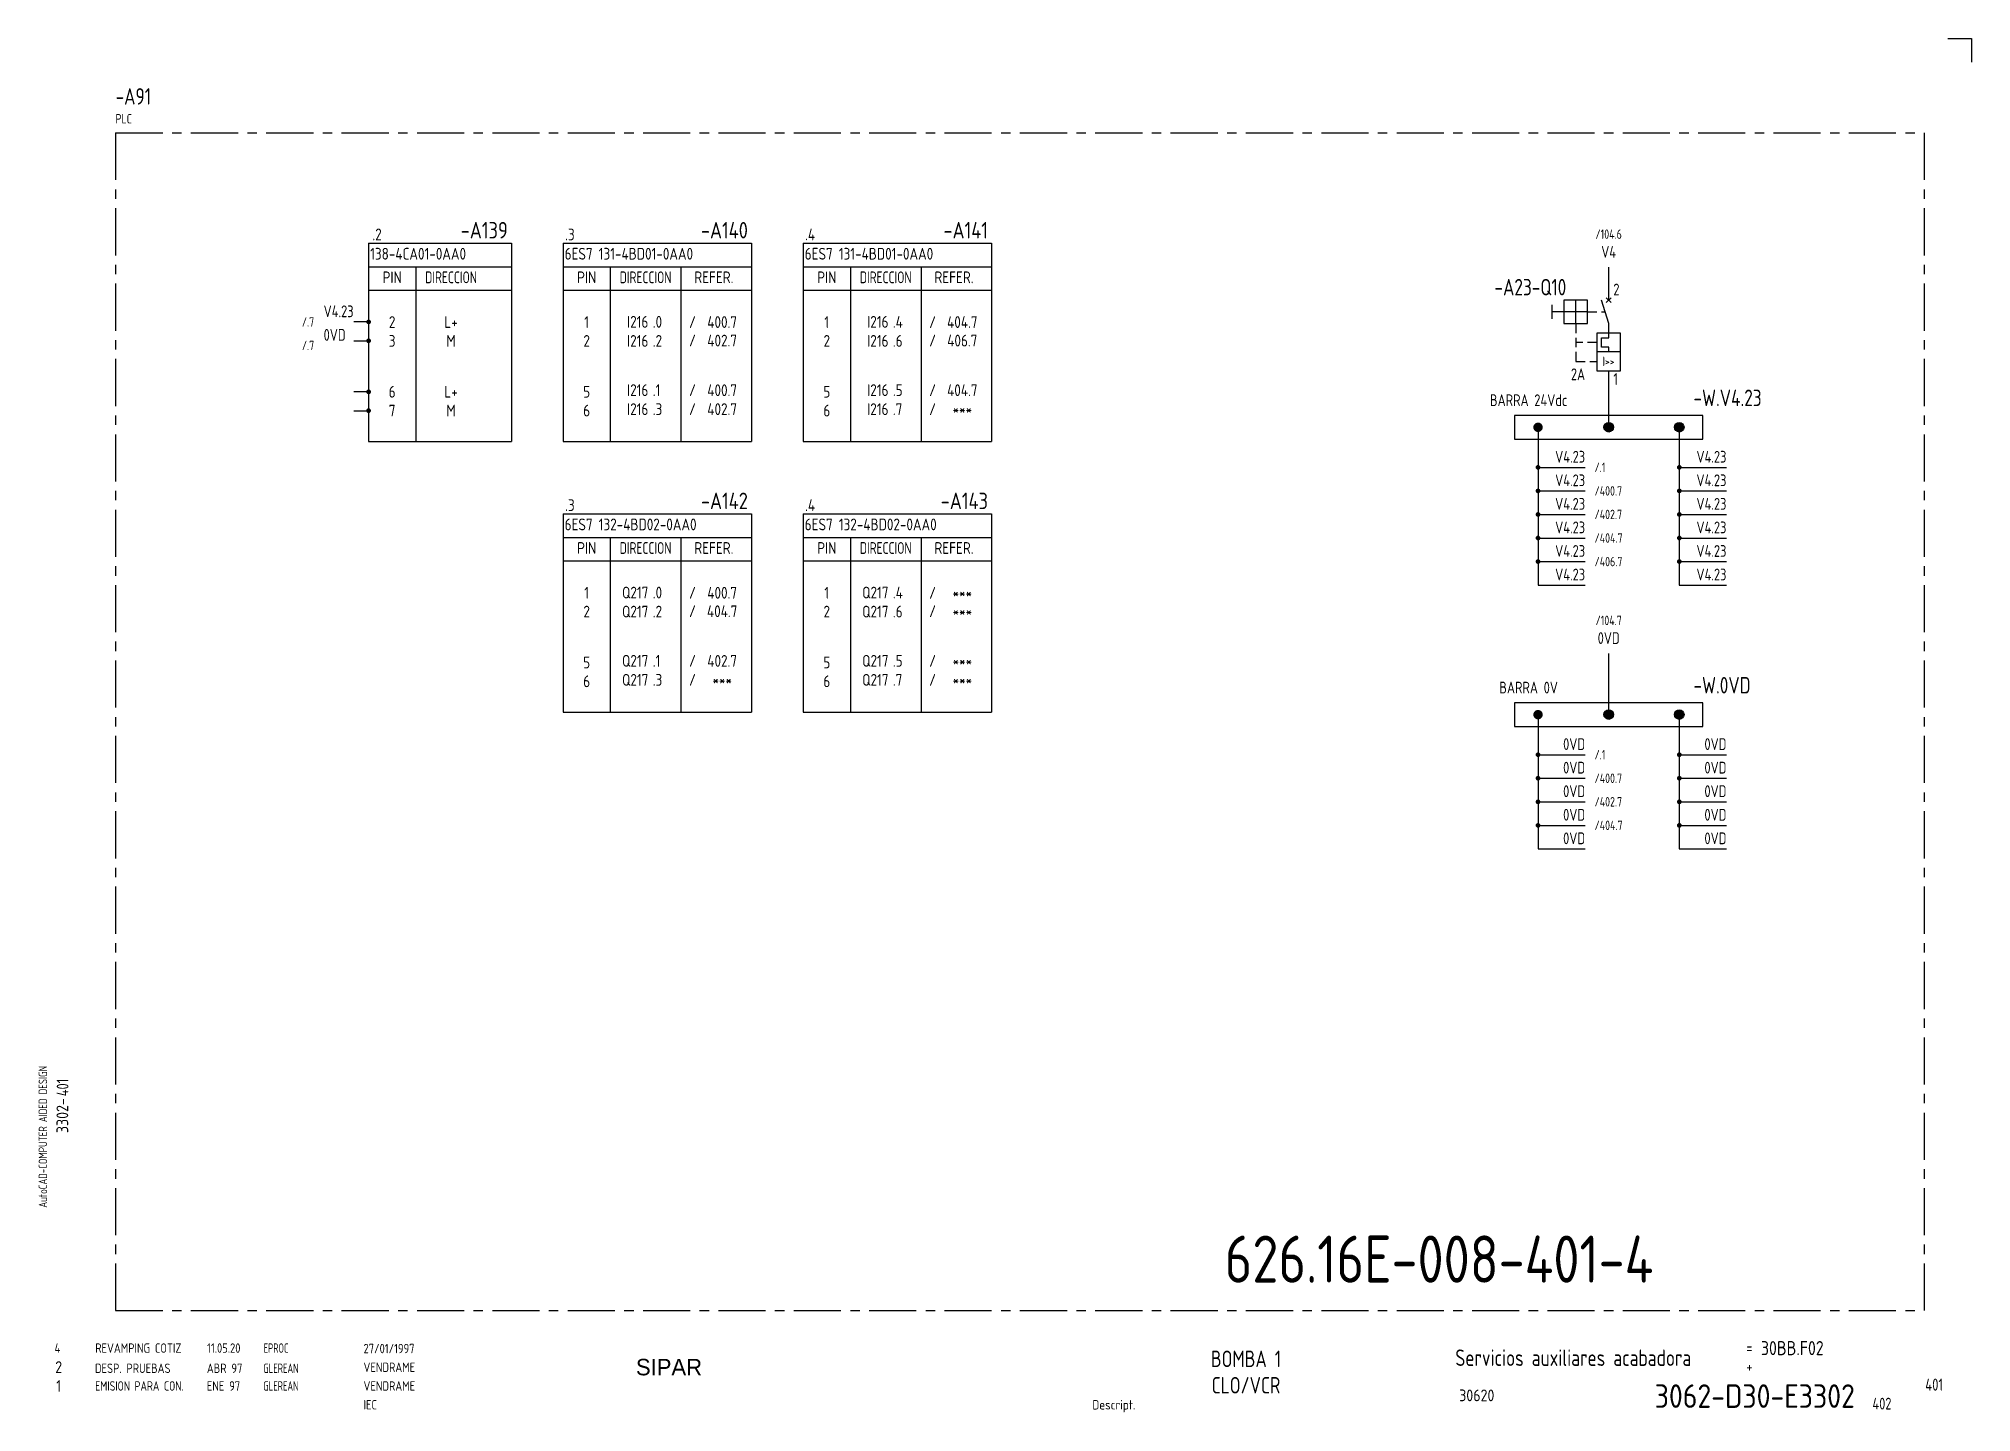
# Model space of a CAD drawing. Extents: x 10 to 1054, y 5 to 297.
# Drawn here: x 643.7 to 1054, y 5.4 to 297 of the extents above; entities that cross this region are included whole.
import ezdxf
from ezdxf.enums import TextEntityAlignment as Align

# ---------------------------------------------------------------- set-up
doc = ezdxf.new("R2010")
doc.units = 0
doc.header["$LTSCALE"] = 8
doc.header["$MEASUREMENT"] = 0
doc.linetypes.add('CENTER', pattern=[2, 1.25, -0.25, 0.25, -0.25])
doc.linetypes.add('HIDDEN', pattern=[0.375, 0.25, -0.125])
doc.layers.get('0').update_dxf_attribs({"linetype": 'CONTINUOUS'})
doc.layers.add('CART', color=7, linetype='CONTINUOUS')
doc.styles.add('DIN', font='DIN', dxfattribs={"width": 0.85})
doc.styles.add('UNIV', font='UNIV')

msp = doc.modelspace()

# ---------------------------------------------------------------- texts
at = {"color": 3, "style": 'DIN', "width": 0.8}
for s, p in [('-A91', (660, 283)), ('-W.V4.23', (995, 219)), ('-W.0VD', (995, 158))]:
    msp.add_text(s, height=3.5, dxfattribs=at).set_placement(p)
at = {"style": 'DIN'}
for s, height, width, p in [('PLC', 2, 0.8, (660, 279)), ('138-4CA01-0AA0', 2.5, 0.85, (714.05, 250.09)), ('6ES7 131-4BD01-0AA0', 2.5, 0.85, (755.34, 250.09)), ('6ES7 131-4BD01-0AA0', 2.5, 0.85, (806.32, 250.09)), ('2', 2.5, 0.8, (978, 242.5)), ('V4.23', 2.5, 0.8, (704.17, 237.87)), ('.0', 2.5, 0.85, (774.05, 235.64)), ('.4', 2.5, 0.85, (825.03, 235.64)), ('0VD', 2.5, 0.8, (704.17, 232.87)), ('.2', 2.5, 0.85, (774.05, 231.59)), ('.6', 2.5, 0.85, (825.03, 231.59)), ('1', 2.5, 0.8, (978, 223.5)), ('.1', 2.5, 0.85, (774.05, 221.14)), ('.5', 2.5, 0.85, (825.03, 221.14)), ('.3', 2.5, 0.85, (774.05, 217.1)), ('.7', 2.5, 0.85, (825.03, 217.1)), ('/.1', 2, 0.8, (974, 205)), ('/400.7', 2, 0.8, (974, 200)), ('/402.7', 2, 0.8, (974, 195)), ('6ES7 132-4BD02-0AA0', 2.5, 0.85, (755.34, 192.63)), ('6ES7 132-4BD02-0AA0', 2.5, 0.85, (806.32, 192.63)), ('/404.7', 2, 0.8, (974, 190)), ('/406.7', 2, 0.8, (974, 185)), ('.0', 2.5, 0.85, (774.05, 178.17)), ('.4', 2.5, 0.85, (825.03, 178.17)), ('.2', 2.5, 0.85, (774.05, 174.13)), ('.6', 2.5, 0.85, (825.03, 174.13)), ('.1', 2.5, 0.85, (774.05, 163.68)), ('.5', 2.5, 0.85, (825.03, 163.68)), ('.3', 2.5, 0.85, (774.05, 159.64)), ('.7', 2.5, 0.85, (825.03, 159.64)), ('/.1', 2, 0.8, (974, 144)), ('/400.7', 2, 0.8, (974, 139)), ('/402.7', 2, 0.8, (974, 134)), ('/404.7', 2, 0.8, (974, 129)), ('402', 2.5, 0.8, (1033, 6))]:
    msp.add_text(s, height=height, dxfattribs=dict(at, width=width)).set_placement(p)
for s, height, width, p in [('.2', 2.5, 0.85, (715.51, 254.19)), ('.3', 2.5, 0.85, (756.47, 254.19)), ('.4', 2.5, 0.85, (807.45, 254.19)), ('/104.6', 2, 0.8, (977, 254.5)), ('V4', 2.5, 0.8, (977, 250.5)), ('PIN', 2.5, 0.85, (718.72, 245.09)), ('PIN', 2.5, 0.85, (760.02, 245.09)), ('REFER.', 2.5, 0.85, (787.02, 245.09)), ('PIN', 2.5, 0.85, (811, 245.09)), ('REFER.', 2.5, 0.85, (838, 245.09)), ('2', 2.5, 0.85, (718.72, 235.59)), ('L+', 2.5, 0.85, (731.22, 235.59)), ('1', 2.5, 0.85, (760.02, 235.59)), ('/', 2.5, 0.85, (782.48, 235.59)), ('400.7', 2.5, 0.85, (788.79, 235.59)), ('1', 2.5, 0.85, (811, 235.59)), ('/', 2.5, 0.85, (833.46, 235.59)), ('404.7', 2.5, 0.85, (839.77, 235.59)), ('3', 2.5, 0.85, (718.72, 231.59)), ('M', 2.5, 0.85, (731.22, 231.59)), ('2', 2.5, 0.85, (760.02, 231.59)), ('/', 2.5, 0.85, (782.48, 231.66)), ('402.7', 2.5, 0.85, (788.79, 231.66)), ('2', 2.5, 0.85, (811, 231.59)), ('/', 2.5, 0.85, (833.46, 231.66)), ('406.7', 2.5, 0.85, (839.77, 231.66)), ('I>>', 2, 0.8, (977, 227.5)), ('6', 2.5, 0.85, (718.72, 220.8)), ('L+', 2.5, 0.85, (731.22, 220.8)), ('5', 2.5, 0.85, (760.02, 220.8)), ('/', 2.5, 0.85, (782.48, 221.12)), ('400.7', 2.5, 0.85, (788.79, 221.12)), ('5', 2.5, 0.85, (811, 220.8)), ('/', 2.5, 0.85, (833.46, 221.12)), ('404.7', 2.5, 0.85, (839.77, 221.12)), ('7', 2.5, 0.85, (718.72, 216.8)), ('M', 2.5, 0.85, (731.22, 216.8)), ('6', 2.5, 0.85, (760.02, 216.8)), ('/', 2.5, 0.85, (782.48, 217.1)), ('402.7', 2.5, 0.85, (788.79, 217.1)), ('6', 2.5, 0.85, (811, 216.8)), ('/', 2.5, 0.85, (833.46, 217.1)), ('***', 2.5, 0.85, (839.77, 217.1)), ('BARRA 24Vdc', 2.5, 0.8, (960, 219)), ('.3', 2.5, 0.85, (756.47, 196.73)), ('.4', 2.5, 0.85, (807.45, 196.73)), ('PIN', 2.5, 0.85, (760.02, 187.63)), ('REFER.', 2.5, 0.85, (787.02, 187.63)), ('PIN', 2.5, 0.85, (811, 187.63)), ('REFER.', 2.5, 0.85, (838, 187.63)), ('1', 2.5, 0.85, (760.02, 178.13)), ('/', 2.5, 0.85, (782.48, 178.12)), ('400.7', 2.5, 0.85, (788.79, 178.12)), ('1', 2.5, 0.85, (811, 178.13)), ('/', 2.5, 0.85, (833.46, 178.12)), ('2', 2.5, 0.85, (760.02, 174.13)), ('/', 2.5, 0.85, (782.48, 174.2)), ('404.7', 2.5, 0.85, (788.79, 174.2)), ('2', 2.5, 0.85, (811, 174.13)), ('/', 2.5, 0.85, (833.46, 174.2)), ('***', 2.5, 0.85, (839.77, 178.12)), ('***', 2.5, 0.85, (839.77, 174.2)), ('/104.7', 2, 0.8, (977, 172.5)), ('0VD', 2.5, 0.8, (977, 168.5)), ('5', 2.5, 0.85, (760.02, 163.33)), ('/', 2.5, 0.85, (782.48, 163.66)), ('402.7', 2.5, 0.85, (788.79, 163.66)), ('5', 2.5, 0.85, (811, 163.33)), ('/', 2.5, 0.85, (833.46, 163.66)), ('***', 2.5, 0.85, (839.77, 163.66)), ('6', 2.5, 0.85, (760.02, 159.33)), ('/', 2.5, 0.85, (782.48, 159.64)), ('***', 2.5, 0.85, (788.79, 159.64)), ('6', 2.5, 0.85, (811, 159.33)), ('/', 2.5, 0.85, (833.46, 159.64)), ('***', 2.5, 0.85, (839.77, 159.64)), ('BARRA 0V', 2.5, 0.8, (960, 158))]:
    msp.add_text(s, height=height, dxfattribs=dict(at, width=width)).set_placement(p, align=Align.CENTER)
at = {"color": 3, "style": 'DIN'}
for s, height, width, p in [('-A139', 3.5, 0.85, (743.27, 254.59)), ('-A140', 3.5, 0.85, (794.25, 254.59)), ('-A141', 3.5, 0.85, (845.22, 254.59)), ('-A23-Q10', 3.5, 0.8, (968, 242.5)), ('-A142', 3.5, 0.85, (794.25, 197.13)), ('-A143', 3.5, 0.85, (845.22, 197.13)), ('401', 2.56, 0.8, (1048, 10))]:
    msp.add_text(s, height=height, dxfattribs=dict(at, width=width)).set_placement(p, align=Align.RIGHT)
at = {"style": 'DIN', "width": 0.596129}
for p, p2 in [((725.72, 245.09), (736.72, 245.09)), ((767.02, 245.09), (778.02, 245.09)), ((818, 245.09), (829, 245.09)), ((767.02, 187.63), (778.02, 187.63)), ((818, 187.63), (829, 187.63))]:
    msp.add_text('DIRECCION', height=2.5, dxfattribs=at).set_placement(p, p2, align=Align.FIT)
at = {"style": 'DIN'}
for s, height, width, p in [('I216', 2.5, 0.85, (773.12, 235.64)), ('I216', 2.5, 0.85, (824.1, 235.64)), ('/.7', 2, 0.8, (702.17, 235.87)), ('I216', 2.5, 0.85, (773.12, 231.59)), ('I216', 2.5, 0.85, (824.1, 231.59)), ('/.7', 2, 0.8, (702.17, 230.87)), ('2A', 2.5, 0.8, (972, 224.5)), ('I216', 2.5, 0.85, (773.12, 221.14)), ('I216', 2.5, 0.85, (824.1, 221.14)), ('I216', 2.5, 0.85, (773.12, 217.1)), ('I216', 2.5, 0.85, (824.1, 217.1)), ('V4.23', 2.5, 0.8, (972, 207)), ('V4.23', 2.5, 0.8, (1002, 207)), ('V4.23', 2.5, 0.8, (972, 202)), ('V4.23', 2.5, 0.8, (1002, 202)), ('V4.23', 2.5, 0.8, (972, 197)), ('V4.23', 2.5, 0.8, (1002, 197)), ('V4.23', 2.5, 0.8, (972, 192)), ('V4.23', 2.5, 0.8, (1002, 192)), ('V4.23', 2.5, 0.8, (972, 187)), ('V4.23', 2.5, 0.8, (1002, 187)), ('Q217', 2.5, 0.85, (773.12, 178.17)), ('Q217', 2.5, 0.85, (824.1, 178.17)), ('V4.23', 2.5, 0.8, (972, 182)), ('V4.23', 2.5, 0.8, (1002, 182)), ('Q217', 2.5, 0.85, (773.12, 174.13)), ('Q217', 2.5, 0.85, (824.1, 174.13)), ('Q217', 2.5, 0.85, (773.12, 163.68)), ('Q217', 2.5, 0.85, (824.1, 163.68)), ('Q217', 2.5, 0.85, (773.12, 159.64)), ('Q217', 2.5, 0.85, (824.1, 159.64)), ('0VD', 2.5, 0.8, (972, 146)), ('0VD', 2.5, 0.8, (1002, 146)), ('0VD', 2.5, 0.8, (972, 141)), ('0VD', 2.5, 0.8, (1002, 141)), ('0VD', 2.5, 0.8, (972, 136)), ('0VD', 2.5, 0.8, (1002, 136)), ('0VD', 2.5, 0.8, (972, 131)), ('0VD', 2.5, 0.8, (1002, 131)), ('0VD', 2.5, 0.8, (972, 126)), ('0VD', 2.5, 0.8, (1002, 126))]:
    msp.add_text(s, height=height, dxfattribs=dict(at, width=width)).set_placement(p, align=Align.RIGHT)
at = {"style": 'DIN', "width": 0.8}
msp.add_text('401', height=2.5, rotation=90, dxfattribs=at).set_placement((650, 72.5))
at = {"linetype": 'Continuous', "style": 'DIN'}
for s, width, p in [('4', 0.85, (647.05, 18.04)), ('REVAMPING COTIZ', 0.85, (655.68, 18.04)), ('11.05.20', 0.85, (679.43, 18.04)), ('EPROC', 0.7, (691.43, 18.04)), ('DESP. PRUEBAS', 0.85, (655.62, 13.75)), ('ABR 97', 0.85, (679.38, 13.75)), ('GLEREAN', 0.7, (691.38, 13.75))]:
    msp.add_text(s, height=2, dxfattribs=dict(at, width=width)).set_placement(p)
at = {"color": 3, "style": 'DIN', "width": 0.8}
for s, p in [('BOMBA 1', (900, 15)), ('CLO/VCR', (900, 9.4))]:
    msp.add_text(s, height=3.5, dxfattribs=at).set_placement(p, align=Align.CENTER)
at = {"color": 2, "insert": (895.47, 42.92), "char_height": 10, "width": 111.0411, "attachment_point": 1, "style": 'DIN'}
msp.add_mtext('626.16E-008-401-4', dxfattribs=at)
at = {"layer": 'CART', "color": 2, "linetype": 'Continuous', "style": 'UNIV'}
msp.add_text('SIPAR', height=3.5, dxfattribs=at).set_placement((777.5, 13.25), align=Align.CENTER)

# ---------------------------------------------------------------- blocks, each defined once
blk = doc.blocks.new('WB-FG100')
at = {"layer": 'CART', "color": 1}
for p, q in [((415, 297), (420, 297)), ((420, 297), (420, 292))]:
    blk.add_line(p, q, dxfattribs=at)
at = {"layer": 'CART', "color": 1, "style": 'DIN', "width": 0.8}
blk.add_text('AutoCAD-COMPUTER AIDED DESIGN', height=1.8, rotation=90, dxfattribs=at).set_placement((11.47, 48.84))
at = {"layer": 'CART', "color": 3, "style": 'DIN', "width": 0.8}
for s, p in [('=', (372.24, 17.91)), ('+', (372.24, 13.87))]:
    blk.add_text(s, height=2.5, dxfattribs=at).set_placement(p)
at = {"layer": 'CART', "color": 7, "style": 'DIN', "width": 0.9}
blk.add_attdef('FILE', text='', height=2.5, rotation=90, dxfattribs=at).set_placement((15.95, 68.38), align=Align.CENTER)
for tag, p in [('MOD-3', (13.92, 19)), ('MOD-2', (13.92, 15)), ('MOD-1', (13.92, 11)), ('NR.COMMESSA', (315, 9))]:
    blk.add_attdef(tag, text='', height=2.5, dxfattribs=at).set_placement(p, align=Align.MIDDLE)
at = {"layer": 'CART', "color": 7, "style": 'DIN'}
for tag, width, p in [('REV-3', 0.9, (21.66, 19)), ('DATA-3', 0.9, (45.37, 19)), ('NOME-3', 0.9, (57.37, 19)), ('REV-2', 0.9, (21.66, 15)), ('DATA-2', 0.9, (45.37, 15)), ('NOME-2', 0.9, (57.37, 15)), ('REV-1', 0.9, (21.66, 11)), ('DATA-1', 0.9, (45.37, 11)), ('NOME-1', 0.7, (57.37, 11))]:
    blk.add_attdef(tag, text='', height=2, dxfattribs=dict(at, width=width)).set_placement(p, align=Align.MIDDLE_LEFT)
at = {"layer": 'CART', "color": 7, "style": 'DIN', "width": 0.9}
for tag, p, height in [('DATA', (78.64, 17.94), 2), ('ESECUTORE', (78.64, 13.97), 2), ('CONTROLLORE', (78.64, 9.99), 2), ('SEGUE', (398.93, 5.65), 2.8), ('NORMA', (78.64, 6.01), 2)]:
    blk.add_attdef(tag, p, '', height=height, dxfattribs=at)
at = {"layer": 'CART', "color": 2, "style": 'DIN', "width": 0.9}
for tag, p in [('TITOLO-1/3', (266.5, 18.23)), ('TITOLO-1/2', (266.5, 15.73)), ('TITOLO-2/3', (266.5, 13.18)), ('TITOLO-2/2', (266.5, 10.68)), ('TITOLO-3/3', (266.5, 8.13))]:
    blk.add_attdef(tag, text='', height=3.5, dxfattribs=at).set_placement(p, align=Align.MIDDLE)
at = {"layer": 'CART', "color": 3, "style": 'DIN', "width": 0.9}
blk.add_attdef('ASSIEME', text='', height=3.5, dxfattribs=at).set_placement((334, 17), align=Align.MIDDLE)
at = {"layer": 'CART', "color": 3, "style": 'DIN', "width": 0.85}
for tag, p in [('=', (375.33, 16.63)), ('+', (375.33, 12.76))]:
    blk.add_attdef(tag, text='', height=3, dxfattribs=at).set_placement(p, align=Align.BOTTOM_LEFT)
at = {"layer": 'CART', "color": 3, "style": 'DIN', "width": 0.9}
blk.add_attdef('FOGLIO', text='', height=2.8, dxfattribs=at).set_placement((414.2, 9.56), align=Align.RIGHT)
at = {"layer": 'CART', "color": 2, "style": 'DIN', "width": 0.9}
blk.add_attdef('DISEGNO', text='', height=5, dxfattribs=at).set_placement((395.27, 6.35), align=Align.RIGHT)
at = {"layer": 'CART', "color": 1, "style": 'DIN', "width": 0.9}
blk.add_attdef('TIPOLOGIA', (233.37, 6), '', height=2, dxfattribs=at)

# ---------------------------------------------------------------- linework, layer by layer
at = {"color": 3, "linetype": 'CENTER'}
for p, q in [((660, 277), (1044, 277)), ((660, 277), (660, 27)), ((1044, 277), (1044, 27)), ((660, 27), (1044, 27))]:
    msp.add_line(p, q, dxfattribs=at)
at = {"color": 3}
for p, q in [((713.72, 253.59), (713.72, 211.46)), ((713.72, 253.59), (744.04, 253.59)), ((744.04, 253.59), (744.04, 211.46)), ((755.02, 253.59), (795.02, 253.59)), ((755.02, 253.59), (755.02, 211.46)), ((795.02, 253.59), (795.02, 211.46)), ((806, 253.59), (806, 211.46)), ((806, 253.59), (846, 253.59)), ((846, 253.59), (846, 211.46)), ((713.72, 248.59), (744.04, 248.59)), ((723.72, 248.59), (723.72, 211.46)), ((755.02, 248.59), (795.02, 248.59)), ((765.02, 248.59), (765.02, 211.46)), ((780.02, 248.59), (780.02, 211.46)), ((806, 248.59), (846, 248.59)), ((816, 248.59), (816, 211.46)), ((831, 248.59), (831, 211.46)), ((713.72, 243.59), (744.04, 243.59)), ((755.02, 243.59), (795.02, 243.59)), ((806, 243.59), (846, 243.59)), ((713.72, 211.46), (744.04, 211.46)), ((755.02, 211.46), (795.02, 211.46)), ((806, 211.46), (846, 211.46)), ((755.02, 196.13), (755.02, 154)), ((755.02, 196.13), (795.02, 196.13)), ((795.02, 196.13), (795.02, 154)), ((806, 196.13), (846, 196.13)), ((806, 196.13), (806, 154)), ((846, 196.13), (846, 154)), ((755.02, 191.13), (795.02, 191.13)), ((765.02, 191.13), (765.02, 154)), ((780.02, 191.13), (780.02, 154)), ((806, 191.13), (846, 191.13)), ((816, 191.13), (816, 154)), ((831, 191.13), (831, 154)), ((755.02, 186.13), (795.02, 186.13)), ((806, 186.13), (846, 186.13)), ((755.02, 154), (795.02, 154)), ((806, 154), (846, 154))]:
    msp.add_line(p, q, dxfattribs=at)
for p, q in [((977, 241.5), (977, 248.5)), ((965, 237.5), (965, 240.5)), ((972.5, 239), (965, 239)), ((972.5, 241.5), (967.5, 241.5)), ((967.5, 241.5), (967.5, 236.5)), ((970, 236.5), (970, 241.5)), ((972.5, 236.5), (972.5, 241.5)), ((977, 236.5), (975.5, 241.5)), ((976.5, 241), (977.5, 242)), ((976.5, 242), (977.5, 241)), ((713.72, 236.87), (710.6, 236.87)), ((967.5, 236.5), (972.5, 236.5)), ((974.5, 234.5), (974.5, 226.5)), ((979.5, 234.5), (974.5, 234.5)), ((977, 233.5), (977, 236.5)), ((979.5, 226.5), (979.5, 234.5)), ((710.6, 232.87), (713.72, 232.87)), ((979.5, 230.5), (974.5, 230.5)), ((975.5, 231.5), (975.5, 233.5)), ((975.5, 233.5), (977, 233.5)), ((977, 231.5), (975.5, 231.5)), ((977, 230.5), (977, 231.5)), ((974.5, 226.5), (979.5, 226.5)), ((977, 214.5), (977, 226.5)), ((713.72, 222.03), (710.6, 222.03)), ((710.6, 218.03), (713.72, 218.03)), ((962, 214), (962, 181)), ((992, 214), (992, 181)), ((962, 206), (972, 206)), ((992, 206), (1002, 206)), ((962, 201), (972, 201)), ((992, 201), (1002, 201)), ((962, 196), (972, 196)), ((992, 196), (1002, 196)), ((962, 191), (972, 191)), ((992, 191), (1002, 191)), ((962, 186), (972, 186)), ((992, 186), (1002, 186)), ((962, 181), (972, 181)), ((992, 181), (1002, 181)), ((977, 153.5), (977, 166.5)), ((962, 153.5), (962, 125)), ((992, 153.5), (992, 125)), ((962, 145), (972, 145)), ((992, 145), (1002, 145)), ((962, 140), (972, 140)), ((992, 140), (1002, 140)), ((962, 135), (972, 135)), ((992, 135), (1002, 135)), ((962, 130), (972, 130)), ((992, 130), (1002, 130)), ((962, 125), (972, 125)), ((962, 125), (972, 125)), ((992, 125), (1002, 125)), ((992, 125), (1002, 125))]:
    msp.add_line(p, q)
at = {"linetype": 'HIDDEN'}
for p, q in [((972.5, 239), (976.25, 239)), ((970, 236.5), (970, 228.5)), ((974.5, 232.5), (970, 232.5)), ((970, 228.5), (974.5, 228.5))]:
    msp.add_line(p, q, dxfattribs=at)
at = {"color": 2}
for p, q in [((997, 217), (957, 217)), ((957, 217), (957, 212)), ((997, 212), (997, 217)), ((957, 212), (997, 212)), ((997, 156), (957, 156)), ((957, 156), (957, 151)), ((997, 151), (997, 156)), ((957, 151), (997, 151))]:
    msp.add_line(p, q, dxfattribs=at)
at = {"linetype": 'Continuous', "const_width": 0.5}
for points in [[(713.47, 236.87, 1), (713.97, 236.87, 1)], [(713.47, 232.87, 1), (713.97, 232.87, 1)], [(713.47, 222.03, 1), (713.97, 222.03, 1)], [(713.47, 218.03, 1), (713.97, 218.03, 1)]]:
    msp.add_lwpolyline(points, format="xyb", close=True, dxfattribs=at)
for points, const_width in [([(961.5, 214.5, 1), (962.5, 214.5, 1)], 1), ([(976.5, 214.5, 1), (977.5, 214.5, 1)], 1), ([(991.5, 214.5, 1), (992.5, 214.5, 1)], 1), ([(961.75, 206, 1), (962.25, 206, 1)], 0.5), ([(991.75, 206, 1), (992.25, 206, 1)], 0.5), ([(961.75, 201, 1), (962.25, 201, 1)], 0.5), ([(991.75, 201, 1), (992.25, 201, 1)], 0.5), ([(961.75, 196, 1), (962.25, 196, 1)], 0.5), ([(991.75, 196, 1), (992.25, 196, 1)], 0.5), ([(961.75, 191, 1), (962.25, 191, 1)], 0.5), ([(991.75, 191, 1), (992.25, 191, 1)], 0.5), ([(961.75, 186, 1), (962.25, 186, 1)], 0.5), ([(991.75, 186, 1), (992.25, 186, 1)], 0.5), ([(961.5, 153.5, 1), (962.5, 153.5, 1)], 1), ([(976.5, 153.5, 1), (977.5, 153.5, 1)], 1), ([(991.5, 153.5, 1), (992.5, 153.5, 1)], 1), ([(961.75, 145, 1), (962.25, 145, 1)], 0.5), ([(991.75, 145, 1), (992.25, 145, 1)], 0.5), ([(961.75, 140, 1), (962.25, 140, 1)], 0.5), ([(991.75, 140, 1), (992.25, 140, 1)], 0.5), ([(961.75, 135, 1), (962.25, 135, 1)], 0.5), ([(991.75, 135, 1), (992.25, 135, 1)], 0.5), ([(961.75, 130, 1), (962.25, 130, 1)], 0.5), ([(991.75, 130, 1), (992.25, 130, 1)], 0.5)]:
    msp.add_lwpolyline(points, format="xyb", close=True, dxfattribs=dict(const_width=const_width))
for centre in [(977, 214.5), (992, 214.5), (977, 153.5), (992, 153.5)]:
    msp.add_circle(centre, 1)

# ---------------------------------------------------------------- block references
at = {"layer": 'CART'}
ref = msp.add_blockref('WB-FG100', (634, 0), dxfattribs=at)
ref.add_attrib('TIPOLOGIA', 'Descript.', (867.37, 6), dxfattribs={"color": 1, "height": 2, "style": 'DIN', "width": 0.9})
ref.add_attrib('ASSIEME', 'Servicios auxiliares acabadora', dxfattribs={"color": 3, "height": 3.5, "style": 'DIN', "width": 0.8}).set_placement((969.5, 17), align=Align.MIDDLE)
ref.add_attrib('=', '30BB.F02', dxfattribs={"color": 3, "height": 3, "style": 'DIN', "width": 0.85}).set_placement((1009.33, 16.63), align=Align.BOTTOM_LEFT)
ref.add_attrib('NR.COMMESSA', '30620', dxfattribs={"color": 7, "height": 2.5, "style": 'DIN', "width": 0.9}).set_placement((949, 9), align=Align.MIDDLE)
ref.add_attrib('DISEGNO', '3062-D30-E3302', dxfattribs={"color": 2, "height": 5, "style": 'DIN', "width": 0.9}).set_placement((1029.27, 6.35), align=Align.RIGHT)
ref.add_attrib('DATA', '27/01/1997', (712.64, 17.94), dxfattribs={"color": 7, "height": 2, "style": 'DIN', "width": 0.85})
ref.add_attrib('ESECUTORE', 'VENDRAME', (712.64, 13.97), dxfattribs={"color": 7, "height": 2, "style": 'DIN', "width": 0.85})
ref.add_attrib('CONTROLLORE', 'VENDRAME', (712.64, 9.99), dxfattribs={"color": 7, "height": 2, "style": 'DIN', "width": 0.85})
ref.add_attrib('NORMA', 'IEC', (712.64, 6.01), dxfattribs={"color": 7, "height": 2, "style": 'DIN', "width": 0.85})
ref.add_attrib('MOD-1', '1', dxfattribs={"color": 7, "height": 2.5, "style": 'DIN', "width": 0.9}).set_placement((647.92, 11), align=Align.MIDDLE)
ref.add_attrib('REV-1', 'EMISION PARA CON.', dxfattribs={"color": 7, "height": 2, "style": 'DIN', "width": 0.8}).set_placement((655.66, 11), align=Align.MIDDLE_LEFT)
ref.add_attrib('DATA-1', 'ENE 97', dxfattribs={"color": 7, "height": 2, "style": 'DIN', "width": 0.85}).set_placement((679.37, 11), align=Align.MIDDLE_LEFT)
ref.add_attrib('NOME-1', 'GLEREAN', dxfattribs={"color": 7, "height": 2, "style": 'DIN', "width": 0.7}).set_placement((691.37, 11), align=Align.MIDDLE_LEFT)
ref.add_attrib('MOD-2', '2', dxfattribs={"color": 7, "height": 2.5, "style": 'DIN', "width": 0.9}).set_placement((647.92, 15), align=Align.MIDDLE)
ref.add_attrib('FILE', '3302-', dxfattribs={"color": 7, "height": 2.5, "rotation": 90, "style": 'DIN', "width": 0.9}).set_placement((649.95, 68.38), align=Align.CENTER)

msp.set_redraw_order([(e.dxf.handle, doc.entitydb.next_handle()) for e in msp.query("TEXT MTEXT ATTDEF DIMENSION ARC_DIMENSION")])  # texts and dimensions are drawn at this point

doc.saveas('drawing.dxf')
